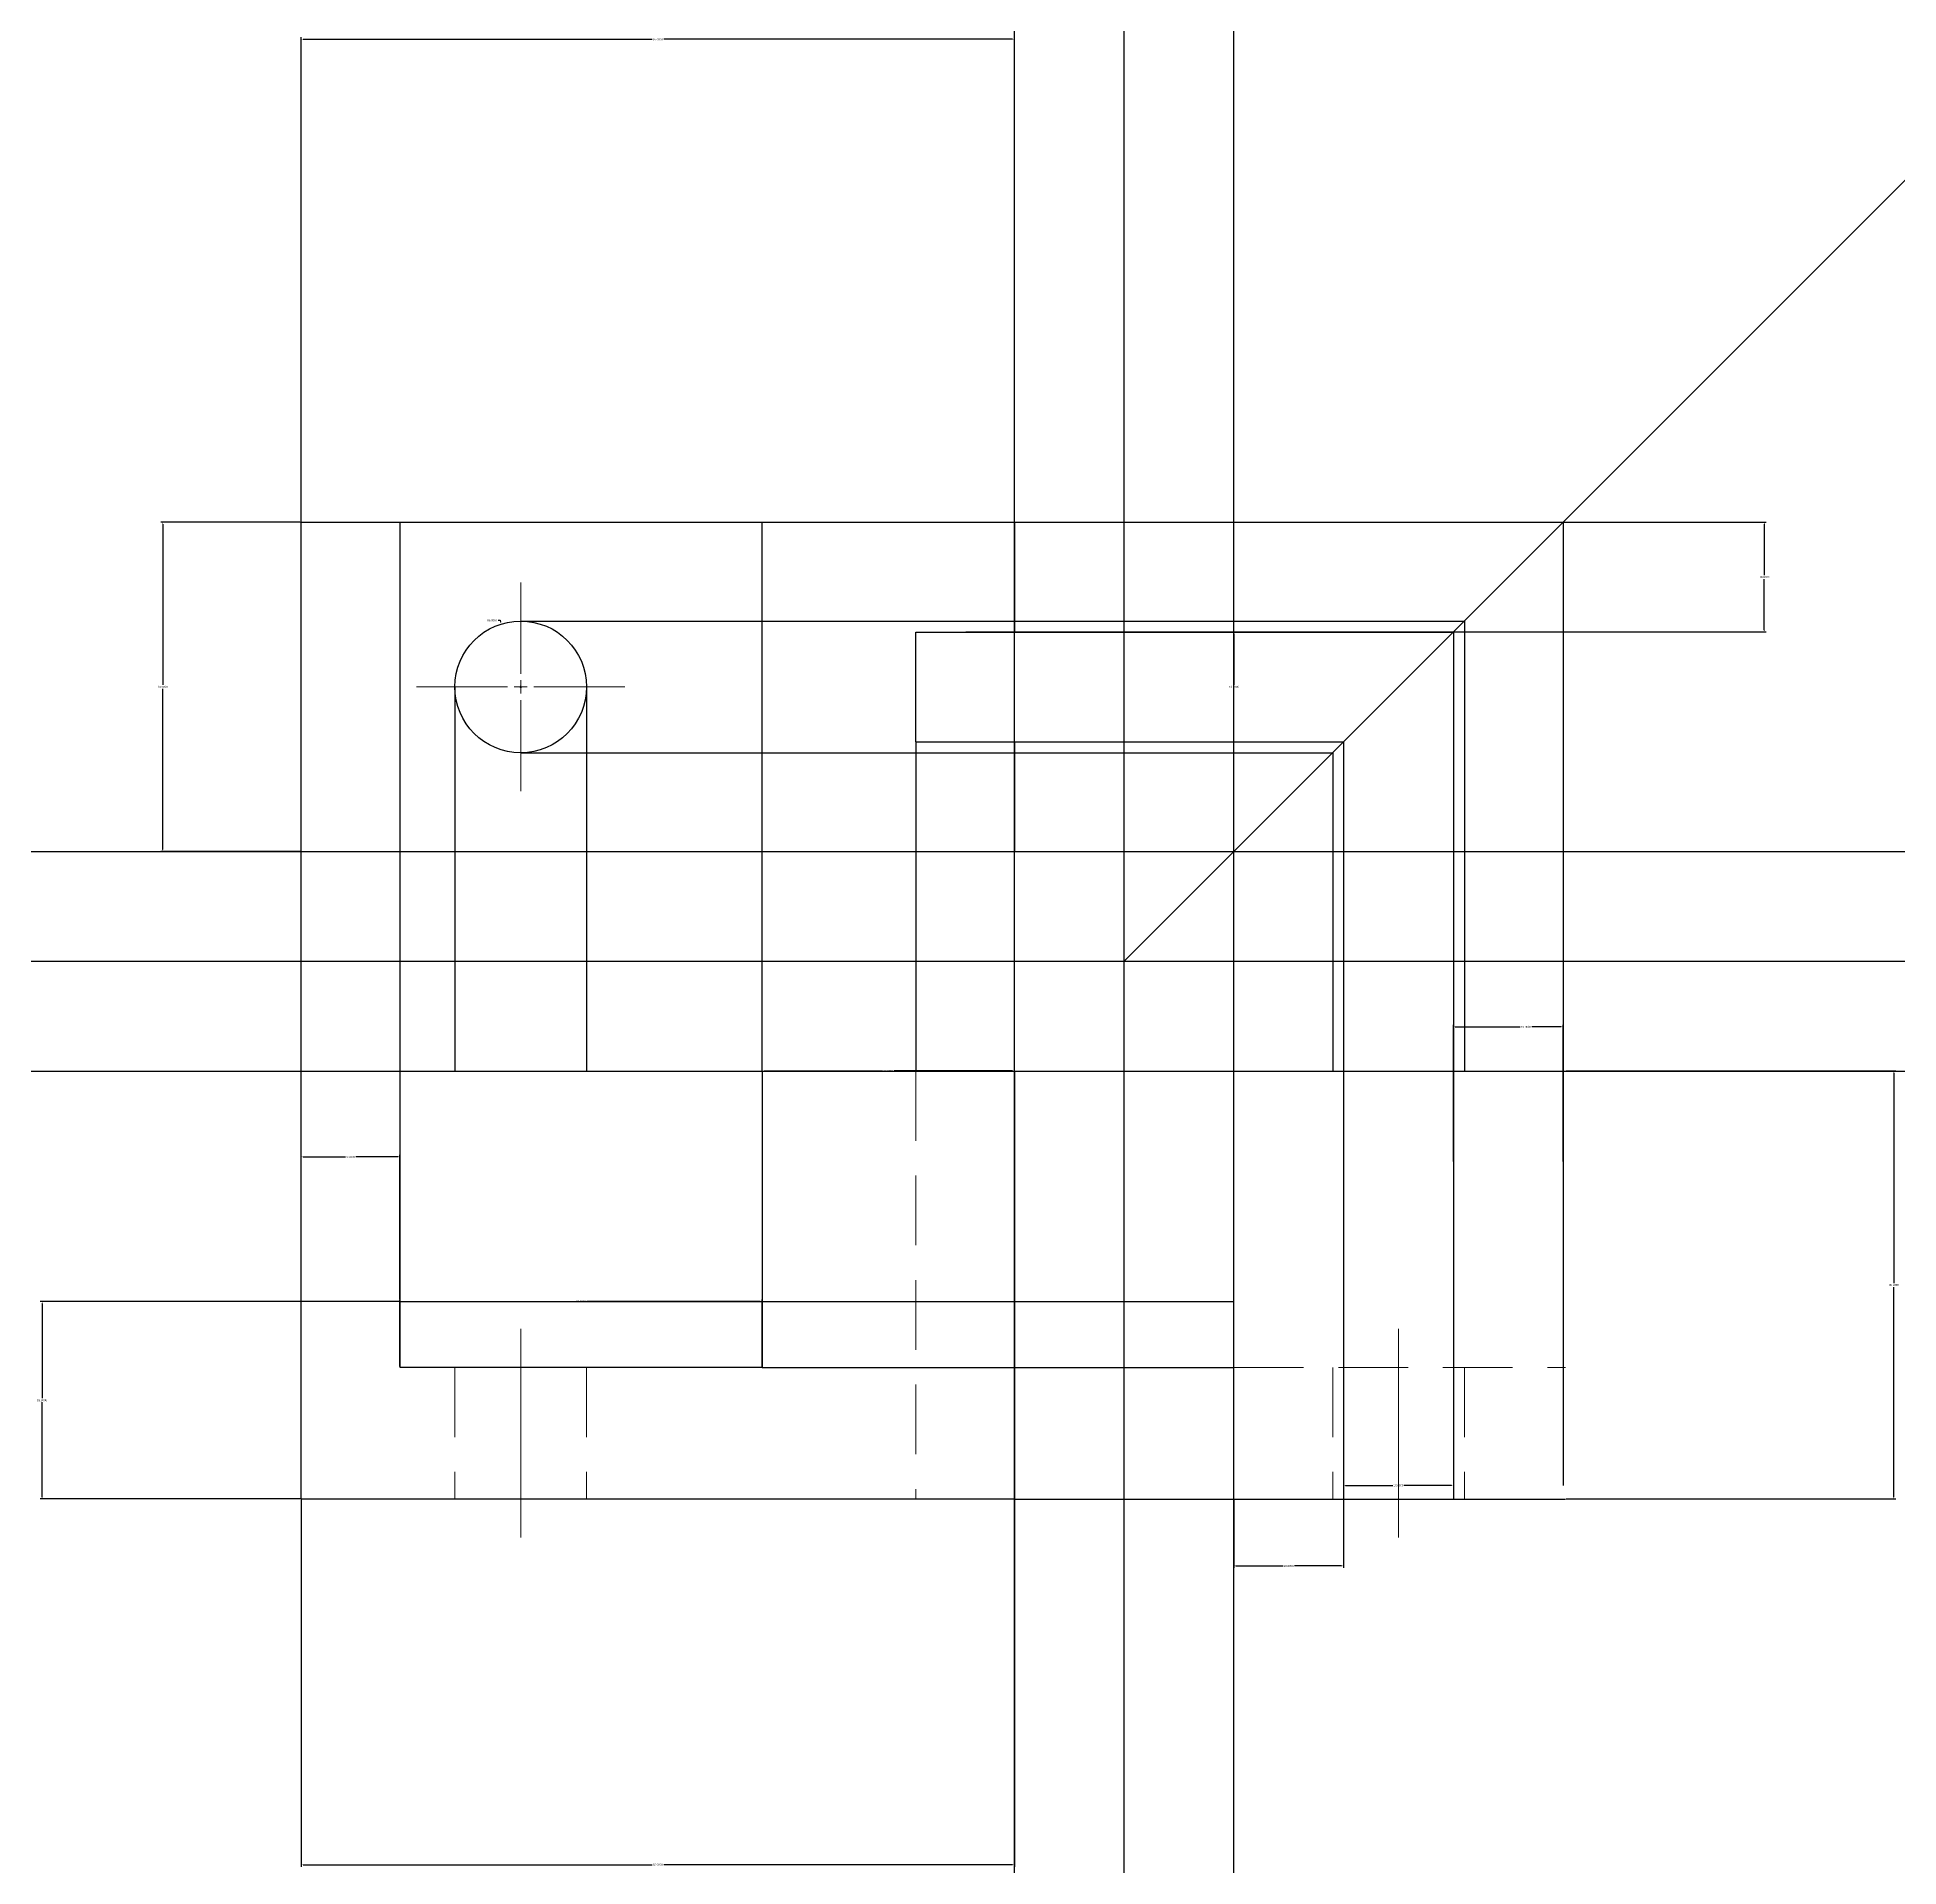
# Model space of a CAD drawing. Header units: millimetres. Extents: x 1469 to 7799, y 1414 to 1806.
# Drawn here: x 1468.6 to 1638.3, y 1527.5 to 1694.2 of the extents above; entities that cross this region are included whole.
import ezdxf

# ---------------------------------------------------------------- set-up
doc = ezdxf.new("R2010")
doc.units = ezdxf.units.MM
doc.linetypes.add('CENTER2', pattern=[28.575, 19.05, -3.175, 3.175, -3.175])
doc.linetypes.add('HIDDEN', pattern=[9.525, 6.35, -3.175])
for name, color, linetype, lineweight in [('centre line', 160, 'CENTER2', 15), ('dimension', 210, 'Continuous', 15), ('hidden line', 40, 'HIDDEN', 20)]:
    doc.layers.add(name, color=color, linetype=linetype, lineweight=lineweight)
doc.layers.add('drawing', color=7, linetype='Continuous')
doc.layers.add('porjection line', color=130, linetype='Continuous', transparency=0.8)
doc.layers.add('ref line', color=10, linetype='Continuous', transparency=0.8)
doc.styles.get("Standard").update_dxf_attribs({"font": 'arial.ttf'})
doc.dimstyles.get("Standard").update_dxf_attribs({"dimtxt": 0.18, "dimasz": 0.18, "dimexe": 0.18, "dimexo": 0.0625, "dimgap": 0.09, "dimtad": 0, "dimtih": 1, "dimtoh": 1, "dimdec": 4, "dimzin": 0, "dimdsep": 46, "dimtxsty": 'Standard', "dimcen": 0.09, "dimadec": 0, "dimazin": 0, "dimtfac": 1, "dimtdec": 4, "dimtofl": 0, "dimtmove": 0, "dimatfit": 3, "dimfxl": 1, "dimtolj": 1, "dimtzin": 0, "dimarcsym": 0})

# ---------------------------------------------------------------- blocks, each defined once
blk = doc.blocks.new('*U216')
at = {"layer": 'centre line', "color": 0, "linetype": 'CENTER2', "transparency": 16777216}
for p, q in [((0, 1.2), (0, 9.5)), ((-9.5, 0), (-1.2, 0)), ((1.2, 0), (9.5, 0)), ((0, -9.5), (0, -1.2))]:
    blk.add_line(p, q, dxfattribs=at)
at = {"layer": 'centre line', "color": 0, "linetype": 'Continuous', "transparency": 16777216}
for p, q in [((-0.6, 0), (0.6, 0)), ((0, -0.6), (0, 0.6))]:
    blk.add_line(p, q, dxfattribs=at)
blk = doc.blocks.new('*U217')
at = {"layer": 'centre line', "color": 0, "linetype": 'CENTER2', "transparency": 16777216}
blk.add_line((0, 9.5), (0, -9.5), dxfattribs=at)
blk = doc.blocks.new('*U218')
at = {"layer": 'centre line', "color": 0, "linetype": 'CENTER2', "transparency": 16777216}
blk.add_line((0, 9.5), (0, -9.5), dxfattribs=at)
blk = doc.blocks.new('*D227')
at = {"layer": 'Defpoints', "color": 0, "transparency": 16777216}
for p in [(1510.9, 1640.78), (1512.67, 1635.05)]:
    blk.add_point(p, dxfattribs=at)
at = {"layer": 'dimension', "color": 0, "lineweight": -2, "transparency": 16777216}
for p, q in [((1510.61, 1641.12), (1510.79, 1641.12)), ((1510.79, 1641.12), (1510.84, 1640.95)), ((1512.58, 1635.05), (1512.76, 1635.05)), ((1512.67, 1634.96), (1512.67, 1635.14))]:
    blk.add_line(p, q, dxfattribs=at)
at = {"layer": 'dimension', "color": 0, "transparency": 16777216}
blk.add_solid([(1510.87, 1640.96), (1510.82, 1640.94), (1510.9, 1640.78)], dxfattribs=at)
at = {"layer": 'dimension', "color": 0, "transparency": 16777216, "insert": (1510.06, 1641.12), "char_height": 0.18, "attachment_point": 5}
blk.add_mtext('\\A1;R6.0000', dxfattribs=at)
blk = doc.blocks.new('*D408')
at = {"layer": 'Defpoints', "color": 0, "transparency": 16777216}
for p in [(1492.67, 1650.05), (1480.05, 1620.05), (1492.67, 1620.05)]:
    blk.add_point(p, dxfattribs=at)
at = {"layer": 'dimension', "color": 0, "lineweight": -2, "transparency": 16777216}
for p, q in [((1492.61, 1650.05), (1479.87, 1650.05)), ((1480.05, 1649.87), (1480.05, 1635.23)), ((1480.05, 1620.23), (1480.05, 1634.86)), ((1492.61, 1620.05), (1479.87, 1620.05))]:
    blk.add_line(p, q, dxfattribs=at)
at = {"layer": 'dimension', "color": 0, "transparency": 16777216}
for points in [[(1480.02, 1649.87), (1480.08, 1649.87), (1480.05, 1650.05)], [(1480.02, 1620.23), (1480.08, 1620.23), (1480.05, 1620.05)]]:
    blk.add_solid(points, dxfattribs=at)
at = {"layer": 'dimension', "color": 0, "transparency": 16777216, "insert": (1480.05, 1635.05), "char_height": 0.18, "attachment_point": 5}
blk.add_mtext('\\A1;30.0000', dxfattribs=at)
blk = doc.blocks.new('*D409')
at = {"layer": 'Defpoints', "color": 0, "transparency": 16777216}
for p in [(1557.67, 1694.06), (1492.67, 1650.05), (1557.67, 1650.05)]:
    blk.add_point(p, dxfattribs=at)
at = {"layer": 'dimension', "color": 0, "lineweight": -2, "transparency": 16777216}
for p, q in [((1492.67, 1650.11), (1492.67, 1694.24)), ((1492.85, 1694.06), (1524.64, 1694.06)), ((1557.49, 1694.06), (1525.71, 1694.06)), ((1557.67, 1650.11), (1557.67, 1694.24))]:
    blk.add_line(p, q, dxfattribs=at)
at = {"layer": 'dimension', "color": 0, "transparency": 16777216}
for points in [[(1492.85, 1694.09), (1492.85, 1694.03), (1492.67, 1694.06)], [(1557.49, 1694.09), (1557.49, 1694.03), (1557.67, 1694.06)]]:
    blk.add_solid(points, dxfattribs=at)
at = {"layer": 'dimension', "color": 0, "transparency": 16777216, "insert": (1525.17, 1694.06), "char_height": 0.18, "attachment_point": 5}
blk.add_mtext('\\A1;65.0000', dxfattribs=at)
blk = doc.blocks.new('*D410')
at = {"layer": 'Defpoints', "color": 0, "transparency": 16777216}
for p in [(1492.67, 1579.05), (1469.05, 1561.05), (1492.67, 1561.05)]:
    blk.add_point(p, dxfattribs=at)
at = {"layer": 'dimension', "color": 0, "lineweight": -2, "transparency": 16777216}
for p, q in [((1492.61, 1579.05), (1468.87, 1579.05)), ((1469.05, 1578.87), (1469.05, 1570.23)), ((1469.05, 1561.23), (1469.05, 1569.86)), ((1492.61, 1561.05), (1468.87, 1561.05))]:
    blk.add_line(p, q, dxfattribs=at)
at = {"layer": 'dimension', "color": 0, "transparency": 16777216}
for points in [[(1469.02, 1578.87), (1469.08, 1578.87), (1469.05, 1579.05)], [(1469.02, 1561.23), (1469.08, 1561.23), (1469.05, 1561.05)]]:
    blk.add_solid(points, dxfattribs=at)
at = {"layer": 'dimension', "color": 0, "transparency": 16777216, "insert": (1469.05, 1570.05), "char_height": 0.18, "attachment_point": 5}
blk.add_mtext('\\A1;18.0000', dxfattribs=at)
blk = doc.blocks.new('*D411')
at = {"layer": 'Defpoints', "color": 0, "transparency": 16777216}
for p in [(1492.67, 1561.05), (1557.67, 1561.05), (1557.67, 1527.72)]:
    blk.add_point(p, dxfattribs=at)
at = {"layer": 'dimension', "color": 0, "lineweight": -2, "transparency": 16777216}
for p, q in [((1492.67, 1560.98), (1492.67, 1527.54)), ((1557.67, 1560.98), (1557.67, 1527.54)), ((1492.85, 1527.72), (1524.64, 1527.72)), ((1557.49, 1527.72), (1525.71, 1527.72))]:
    blk.add_line(p, q, dxfattribs=at)
at = {"layer": 'dimension', "color": 0, "transparency": 16777216}
for points in [[(1492.85, 1527.75), (1492.85, 1527.69), (1492.67, 1527.72)], [(1557.49, 1527.75), (1557.49, 1527.69), (1557.67, 1527.72)]]:
    blk.add_solid(points, dxfattribs=at)
at = {"layer": 'dimension', "color": 0, "transparency": 16777216, "insert": (1525.17, 1527.72), "char_height": 0.18, "attachment_point": 5}
blk.add_mtext('\\A1;65.0000', dxfattribs=at)
blk = doc.blocks.new('*D228')
at = {"layer": 'Defpoints', "color": 0, "transparency": 16777216}
for p in [(1607.89, 1600.05), (1637.82, 1600.05), (1607.89, 1561.05)]:
    blk.add_point(p, dxfattribs=at)
at = {"layer": 'dimension', "color": 0, "lineweight": -2, "transparency": 16777216}
for p, q in [((1607.96, 1600.05), (1638, 1600.05)), ((1637.82, 1599.87), (1637.82, 1580.73)), ((1637.82, 1561.23), (1637.82, 1580.36)), ((1607.96, 1561.05), (1638, 1561.05))]:
    blk.add_line(p, q, dxfattribs=at)
at = {"layer": 'dimension', "color": 0, "transparency": 16777216}
for points in [[(1637.79, 1599.87), (1637.85, 1599.87), (1637.82, 1600.05)], [(1637.79, 1561.23), (1637.85, 1561.23), (1637.82, 1561.05)]]:
    blk.add_solid(points, dxfattribs=at)
at = {"layer": 'dimension', "color": 0, "transparency": 16777216, "insert": (1637.82, 1580.55), "char_height": 0.18, "attachment_point": 5}
blk.add_mtext('\\A1;39.0000', dxfattribs=at)
blk = doc.blocks.new('*D412')
at = {"layer": 'Defpoints', "color": 0, "transparency": 16777216}
for p in [(1557.67, 1650.05), (1557.67, 1640.05), (1626.01, 1640.05)]:
    blk.add_point(p, dxfattribs=at)
at = {"layer": 'dimension', "color": 0, "lineweight": -2, "transparency": 16777216}
for p, q in [((1557.74, 1650.05), (1626.19, 1650.05)), ((1626.01, 1649.87), (1626.01, 1645.23)), ((1626.01, 1640.23), (1626.01, 1644.86)), ((1557.74, 1640.05), (1626.19, 1640.05))]:
    blk.add_line(p, q, dxfattribs=at)
at = {"layer": 'dimension', "color": 0, "transparency": 16777216}
for points in [[(1625.98, 1649.87), (1626.04, 1649.87), (1626.01, 1650.05)], [(1625.98, 1640.23), (1626.04, 1640.23), (1626.01, 1640.05)]]:
    blk.add_solid(points, dxfattribs=at)
at = {"layer": 'dimension', "color": 0, "transparency": 16777216, "insert": (1626.01, 1645.05), "char_height": 0.18, "attachment_point": 5}
blk.add_mtext('\\A1;10.0000', dxfattribs=at)
blk = doc.blocks.new('*D413')
at = {"layer": 'Defpoints', "color": 0, "transparency": 16777216}
for p in [(1553.17, 1640.05), (1577.67, 1640.05), (1553.17, 1630.05)]:
    blk.add_point(p, dxfattribs=at)
at = {"layer": 'dimension', "color": 0, "lineweight": -2, "transparency": 16777216}
for p, q in [((1553.24, 1640.05), (1577.85, 1640.05)), ((1577.67, 1639.87), (1577.67, 1635.23)), ((1577.67, 1630.23), (1577.67, 1634.86)), ((1553.24, 1630.05), (1577.85, 1630.05))]:
    blk.add_line(p, q, dxfattribs=at)
at = {"layer": 'dimension', "color": 0, "transparency": 16777216}
for points in [[(1577.64, 1639.87), (1577.7, 1639.87), (1577.67, 1640.05)], [(1577.64, 1630.23), (1577.7, 1630.23), (1577.67, 1630.05)]]:
    blk.add_solid(points, dxfattribs=at)
at = {"layer": 'dimension', "color": 0, "transparency": 16777216, "insert": (1577.67, 1635.05), "char_height": 0.18, "attachment_point": 5}
blk.add_mtext('\\A1;10.0000', dxfattribs=at)
blk = doc.blocks.new('*D414')
at = {"layer": 'Defpoints', "color": 0, "transparency": 16777216}
for p in [(1534.67, 1600.05), (1557.67, 1600.05), (1557.67, 1600.05)]:
    blk.add_point(p, dxfattribs=at)
at = {"layer": 'dimension', "color": 0, "lineweight": -2, "transparency": 16777216}
for p, q in [((1534.67, 1600.11), (1534.67, 1600.23)), ((1534.85, 1600.05), (1545.64, 1600.05)), ((1557.49, 1600.05), (1546.71, 1600.05)), ((1557.67, 1600.11), (1557.67, 1600.23))]:
    blk.add_line(p, q, dxfattribs=at)
at = {"layer": 'dimension', "color": 0, "transparency": 16777216}
for points in [[(1534.85, 1600.08), (1534.85, 1600.02), (1534.67, 1600.05)], [(1557.49, 1600.08), (1557.49, 1600.02), (1557.67, 1600.05)]]:
    blk.add_solid(points, dxfattribs=at)
at = {"layer": 'dimension', "color": 0, "transparency": 16777216, "insert": (1546.17, 1600.05), "char_height": 0.18, "attachment_point": 5}
blk.add_mtext('\\A1;23.0000', dxfattribs=at)
blk = doc.blocks.new('*D396')
at = {"layer": 'Defpoints', "color": 0, "transparency": 16777216}
for p in [(1534.67, 1579.05), (1501.67, 1573.05), (1534.67, 1573.05)]:
    blk.add_point(p, dxfattribs=at)
at = {"layer": 'dimension', "color": 0, "lineweight": -2, "transparency": 16777216}
for p, q in [((1501.67, 1573.11), (1501.67, 1579.23)), ((1501.85, 1579.05), (1517.64, 1579.05)), ((1534.49, 1579.05), (1518.71, 1579.05)), ((1534.67, 1573.11), (1534.67, 1579.23))]:
    blk.add_line(p, q, dxfattribs=at)
at = {"layer": 'dimension', "color": 0, "transparency": 16777216}
for points in [[(1501.85, 1579.08), (1501.85, 1579.02), (1501.67, 1579.05)], [(1534.49, 1579.08), (1534.49, 1579.02), (1534.67, 1579.05)]]:
    blk.add_solid(points, dxfattribs=at)
at = {"layer": 'dimension', "color": 0, "transparency": 16777216, "insert": (1518.17, 1579.05), "char_height": 0.18, "attachment_point": 5}
blk.add_mtext('\\A1;33.0000', dxfattribs=at)
blk = doc.blocks.new('*D226')
at = {"layer": 'Defpoints', "color": 0, "transparency": 16777216}
for p in [(1501.67, 1592.22), (1492.67, 1579.05), (1501.67, 1579.23)]:
    blk.add_point(p, dxfattribs=at)
at = {"layer": 'dimension', "color": 0, "lineweight": -2, "transparency": 16777216}
for p, q in [((1492.67, 1579.11), (1492.67, 1592.4)), ((1492.85, 1592.22), (1496.71, 1592.22)), ((1501.49, 1592.22), (1497.64, 1592.22)), ((1501.67, 1579.29), (1501.67, 1592.4))]:
    blk.add_line(p, q, dxfattribs=at)
at = {"layer": 'dimension', "color": 0, "transparency": 16777216}
for points in [[(1492.85, 1592.25), (1492.85, 1592.19), (1492.67, 1592.22)], [(1501.49, 1592.25), (1501.49, 1592.19), (1501.67, 1592.22)]]:
    blk.add_solid(points, dxfattribs=at)
at = {"layer": 'dimension', "color": 0, "transparency": 16777216, "insert": (1497.17, 1592.22), "char_height": 0.18, "attachment_point": 5}
blk.add_mtext('\\A1;9.0000', dxfattribs=at)
blk = doc.blocks.new('*D397')
at = {"layer": 'Defpoints', "color": 0, "transparency": 16777216}
for p in [(1577.67, 1561.05), (1587.67, 1561.05), (1587.67, 1554.95)]:
    blk.add_point(p, dxfattribs=at)
at = {"layer": 'dimension', "color": 0, "lineweight": -2, "transparency": 16777216}
for p, q in [((1577.67, 1560.98), (1577.67, 1554.77)), ((1587.67, 1560.98), (1587.67, 1554.77)), ((1577.85, 1554.95), (1582.15, 1554.95)), ((1587.49, 1554.95), (1583.2, 1554.95))]:
    blk.add_line(p, q, dxfattribs=at)
at = {"layer": 'dimension', "color": 0, "transparency": 16777216}
for points in [[(1577.85, 1554.98), (1577.85, 1554.92), (1577.67, 1554.95)], [(1587.49, 1554.98), (1587.49, 1554.92), (1587.67, 1554.95)]]:
    blk.add_solid(points, dxfattribs=at)
at = {"layer": 'dimension', "color": 0, "transparency": 16777216, "insert": (1582.67, 1554.95), "char_height": 0.18, "attachment_point": 5}
blk.add_mtext('\\A1;10.0000', dxfattribs=at)
blk = doc.blocks.new('*D398')
at = {"layer": 'Defpoints', "color": 0, "transparency": 16777216}
for p in [(1587.67, 1565.12), (1597.67, 1565.12), (1597.67, 1562.29)]:
    blk.add_point(p, dxfattribs=at)
at = {"layer": 'dimension', "color": 0, "lineweight": -2, "transparency": 16777216}
for p, q in [((1587.67, 1565.06), (1587.67, 1562.11)), ((1597.67, 1565.06), (1597.67, 1562.11)), ((1587.85, 1562.29), (1592.15, 1562.29)), ((1597.49, 1562.29), (1593.2, 1562.29))]:
    blk.add_line(p, q, dxfattribs=at)
at = {"layer": 'dimension', "color": 0, "transparency": 16777216}
for points in [[(1587.85, 1562.32), (1587.85, 1562.26), (1587.67, 1562.29)], [(1597.49, 1562.32), (1597.49, 1562.26), (1597.67, 1562.29)]]:
    blk.add_solid(points, dxfattribs=at)
at = {"layer": 'dimension', "color": 0, "transparency": 16777216, "insert": (1592.67, 1562.29), "char_height": 0.18, "attachment_point": 5}
blk.add_mtext('\\A1;10.0000', dxfattribs=at)
blk = doc.blocks.new('*D399')
at = {"layer": 'Defpoints', "color": 0, "transparency": 16777216}
for p in [(1607.67, 1604.07), (1597.67, 1591.73), (1607.67, 1591.73)]:
    blk.add_point(p, dxfattribs=at)
at = {"layer": 'drawing', "color": 0, "lineweight": -2, "transparency": 16777216}
for p, q in [((1597.67, 1591.79), (1597.67, 1604.25)), ((1597.85, 1604.07), (1603.77, 1604.07)), ((1607.49, 1604.07), (1604.82, 1604.07)), ((1607.67, 1591.79), (1607.67, 1604.25))]:
    blk.add_line(p, q, dxfattribs=at)
at = {"layer": 'drawing', "color": 0, "transparency": 16777216}
for points in [[(1597.85, 1604.1), (1597.85, 1604.04), (1597.67, 1604.07)], [(1607.49, 1604.1), (1607.49, 1604.04), (1607.67, 1604.07)]]:
    blk.add_solid(points, dxfattribs=at)
at = {"layer": 'drawing', "color": 0, "transparency": 16777216, "insert": (1604.3, 1604.07), "char_height": 0.18, "attachment_point": 5}
blk.add_mtext('\\A1;10.0000', dxfattribs=at)

msp = doc.modelspace()

# ---------------------------------------------------------------- linework, layer by layer
at = {"layer": 'drawing'}
for p, q in [((1492.67266, 1620.04556), (1492.67266, 1650.04556)), ((1492.67266, 1650.04556), (1557.67266, 1650.04556)), ((1501.67266, 1620.04556), (1501.67266, 1650.04556)), ((1534.67266, 1620.04556), (1534.67266, 1650.04556)), ((1557.67266, 1650.04556), (1557.67266, 1640.04556)), ((1548.67266, 1630.04556), (1548.67266, 1640.04556)), ((1548.67266, 1640.04556), (1557.67266, 1640.04556)), ((1548.67266, 1630.04556), (1557.67266, 1630.04556)), ((1557.67266, 1630.04556), (1557.67266, 1620.04556)), ((1492.67266, 1620.04556), (1557.67266, 1620.04556)), ((1534.67266, 1600.04556), (1557.67266, 1600.04556)), ((1534.67266, 1600.04556), (1534.67266, 1573.04556)), ((1557.67266, 1600.04556), (1557.67266, 1561.04556)), ((1577.67266, 1561.04556), (1577.67266, 1600.04556)), ((1577.67266, 1600.04556), (1607.67266, 1600.04556)), ((1587.67266, 1600.04556), (1587.67266, 1561.04556)), ((1597.67266, 1600.04556), (1597.67266, 1561.04556)), ((1607.67266, 1600.04556), (1607.67266, 1562.29105)), ((1501.67266, 1579.04556), (1492.67266, 1579.04556)), ((1492.67266, 1561.04556), (1492.67266, 1579.04556)), ((1501.67266, 1573.04556), (1501.67266, 1579.04556)), ((1534.67266, 1573.04556), (1501.67266, 1573.04556)), ((1557.67266, 1561.04556), (1492.67266, 1561.04556)), ((1577.67266, 1561.04556), (1597.67266, 1561.04556)), ((1597.67266, 1561.04556), (1607.89445, 1561.04556))]:
    msp.add_line(p, q, dxfattribs=at)
msp.add_circle((1512.67266, 1635.04556), 6, dxfattribs=at)
at = {"layer": 'hidden line'}
for p, q in [((1548.67266, 1600.04556), (1548.67266, 1561.04556)), ((1506.67266, 1573.04556), (1506.67266, 1561.04556)), ((1518.67266, 1573.04556), (1518.67266, 1561.04556)), ((1577.67266, 1573.04556), (1607.89445, 1573.04556)), ((1586.67266, 1573.04556), (1586.67266, 1561.04556)), ((1598.67266, 1573.04556), (1598.67266, 1561.04556))]:
    msp.add_line(p, q, dxfattribs=at)
at = {"layer": 'porjection line'}
for p, direction in [((1557.67266, 1610.04556), (0, 1)), ((1567.67266, 1610.04556), (0, 1)), ((1577.67266, 1610.04556), (0, 1)), ((1567.67266, 1620.04556), (1, 0)), ((1567.67266, 1610.04556), (1, 0)), ((1567.67266, 1600.04556), (1, 0))]:
    msp.add_xline(p, direction, dxfattribs=at)
msp.add_ray((1567.67266, 1610.04556), (0.707106781, 0.707106781), dxfattribs=at)
at = {"layer": 'ref line'}
for p, q in [((1557.67266, 1650.04556), (1607.67266, 1650.04556)), ((1607.67266, 1650.04556), (1607.67266, 1600.04556)), ((1512.67266, 1641.04556), (1598.67266, 1641.04556)), ((1598.67266, 1641.04556), (1598.67266, 1600.04556)), ((1557.67266, 1640.04556), (1597.67266, 1640.04556)), ((1597.67266, 1640.04556), (1597.67266, 1600.04556)), ((1506.67266, 1635.04556), (1506.67266, 1600.04556)), ((1518.67266, 1635.04556), (1518.67266, 1600.04556)), ((1512.67266, 1629.04556), (1586.67266, 1629.04556)), ((1548.67266, 1630.04556), (1548.67266, 1600.04556)), ((1557.67266, 1630.04556), (1587.67266, 1630.04556)), ((1586.67266, 1629.04556), (1586.67266, 1609.01824)), ((1587.67266, 1630.04556), (1587.67266, 1600.04556)), ((1492.67266, 1579.04556), (1492.67266, 1620.04556)), ((1501.67266, 1579.04556), (1501.67266, 1620.04556)), ((1534.67266, 1600.04556), (1534.67266, 1620.04556)), ((1557.67266, 1600.04556), (1557.67266, 1620.04556)), ((1586.67266, 1609.01824), (1586.67266, 1600.04556)), ((1557.67266, 1600.04556), (1577.67266, 1600.04556)), ((1501.67266, 1579.04556), (1577.67266, 1579.04556)), ((1534.67266, 1573.04556), (1577.67266, 1573.04556)), ((1557.67266, 1561.04556), (1577.67266, 1561.04556))]:
    msp.add_line(p, q, dxfattribs=at)

# ---------------------------------------------------------------- block references
at = {"layer": 'centre line', "linetype": 'CENTER2'}
for name, p in [('*U216', (1512.67266, 1635.04556)), ('*U217', (1512.67266, 1567.04556)), ('*U218', (1592.67266, 1567.04556))]:
    msp.add_blockref(name, p, dxfattribs=at)

# ---------------------------------------------------------------- dimensions: what is measured, and where the dimension line sits
at = {"layer": 'dimension'}
for base, p1, p2, picture, middle in [((1557.67266, 1694.06098), (1492.67266, 1650.04556), (1557.67266, 1650.04556), '*D409', (1525.17266, 1694.06098)), ((1557.67266, 1600.04556), (1534.67266, 1600.04556), (1557.67266, 1600.04556), '*D414', (1546.17266, 1600.04556)), ((1501.67266, 1592.22309), (1492.67266, 1579.04556), (1501.67266, 1579.22556), '*D226', (1497.17266, 1592.22309)), ((1534.67266, 1579.04556), (1501.67266, 1573.04556), (1534.67266, 1573.04556), '*D396', (1518.17266, 1579.04556)), ((1597.67266, 1562.29105), (1587.67266, 1565.12282), (1597.67266, 1565.12282), '*D398', (1592.67266, 1562.29105)), ((1557.67266, 1527.71988), (1492.67266, 1561.04556), (1557.67266, 1561.04556), '*D411', (1525.17266, 1527.71988)), ((1587.67266, 1554.94613), (1577.67266, 1561.04556), (1587.67266, 1561.04556), '*D397', (1582.67266, 1554.94613))]:
    dim = msp.add_linear_dim(base=base, p1=p1, p2=p2, dimstyle='Standard', dxfattribs=at)
    dim.commit()
    dim.dimension.update_dxf_attribs({"geometry": picture, "text_midpoint": middle})
for base, p1, p2, picture, middle in [((1480.05102, 1620.04556), (1492.67266, 1650.04556), (1492.67266, 1620.04556), '*D408', (1480.05102, 1635.04556)), ((1626.00987, 1640.04556), (1557.67266, 1650.04556), (1557.67266, 1640.04556), '*D412', (1626.00987, 1645.04556)), ((1577.67266, 1640.04556), (1553.17266, 1630.04556), (1553.17266, 1640.04556), '*D413', (1577.67266, 1635.04556)), ((1637.81925, 1600.04556), (1607.89445, 1561.04556), (1607.89445, 1600.04556), '*D228', (1637.81925, 1580.54556)), ((1469.05199, 1561.04556), (1492.67266, 1579.04556), (1492.67266, 1561.04556), '*D410', (1469.05199, 1570.04556))]:
    dim = msp.add_linear_dim(base=base, p1=p1, p2=p2, angle=90, dimstyle='Standard', dxfattribs=at)
    dim.commit()
    dim.dimension.update_dxf_attribs({"geometry": picture, "text_midpoint": middle})
dim = msp.add_radius_dim(center=(1512.67266, 1635.04556), mpoint=(1510.89767, 1640.777), dimstyle='Standard', dxfattribs=at)
dim.commit()
dim.dimension.update_dxf_attribs({"geometry": '*D227', "text_midpoint": (1510.06172, 1641.12089)})
at = {"layer": 'drawing'}
dim = msp.add_linear_dim(base=(1607.67266, 1604.07473), p1=(1597.67266, 1591.72824), p2=(1607.67266, 1591.72824), dimstyle='Standard', dxfattribs=at)
dim.commit()
dim.dimension.update_dxf_attribs({"geometry": '*D399', "text_midpoint": (1604.29712, 1604.07473), "dimtype": 160})

doc.saveas('drawing.dxf')
